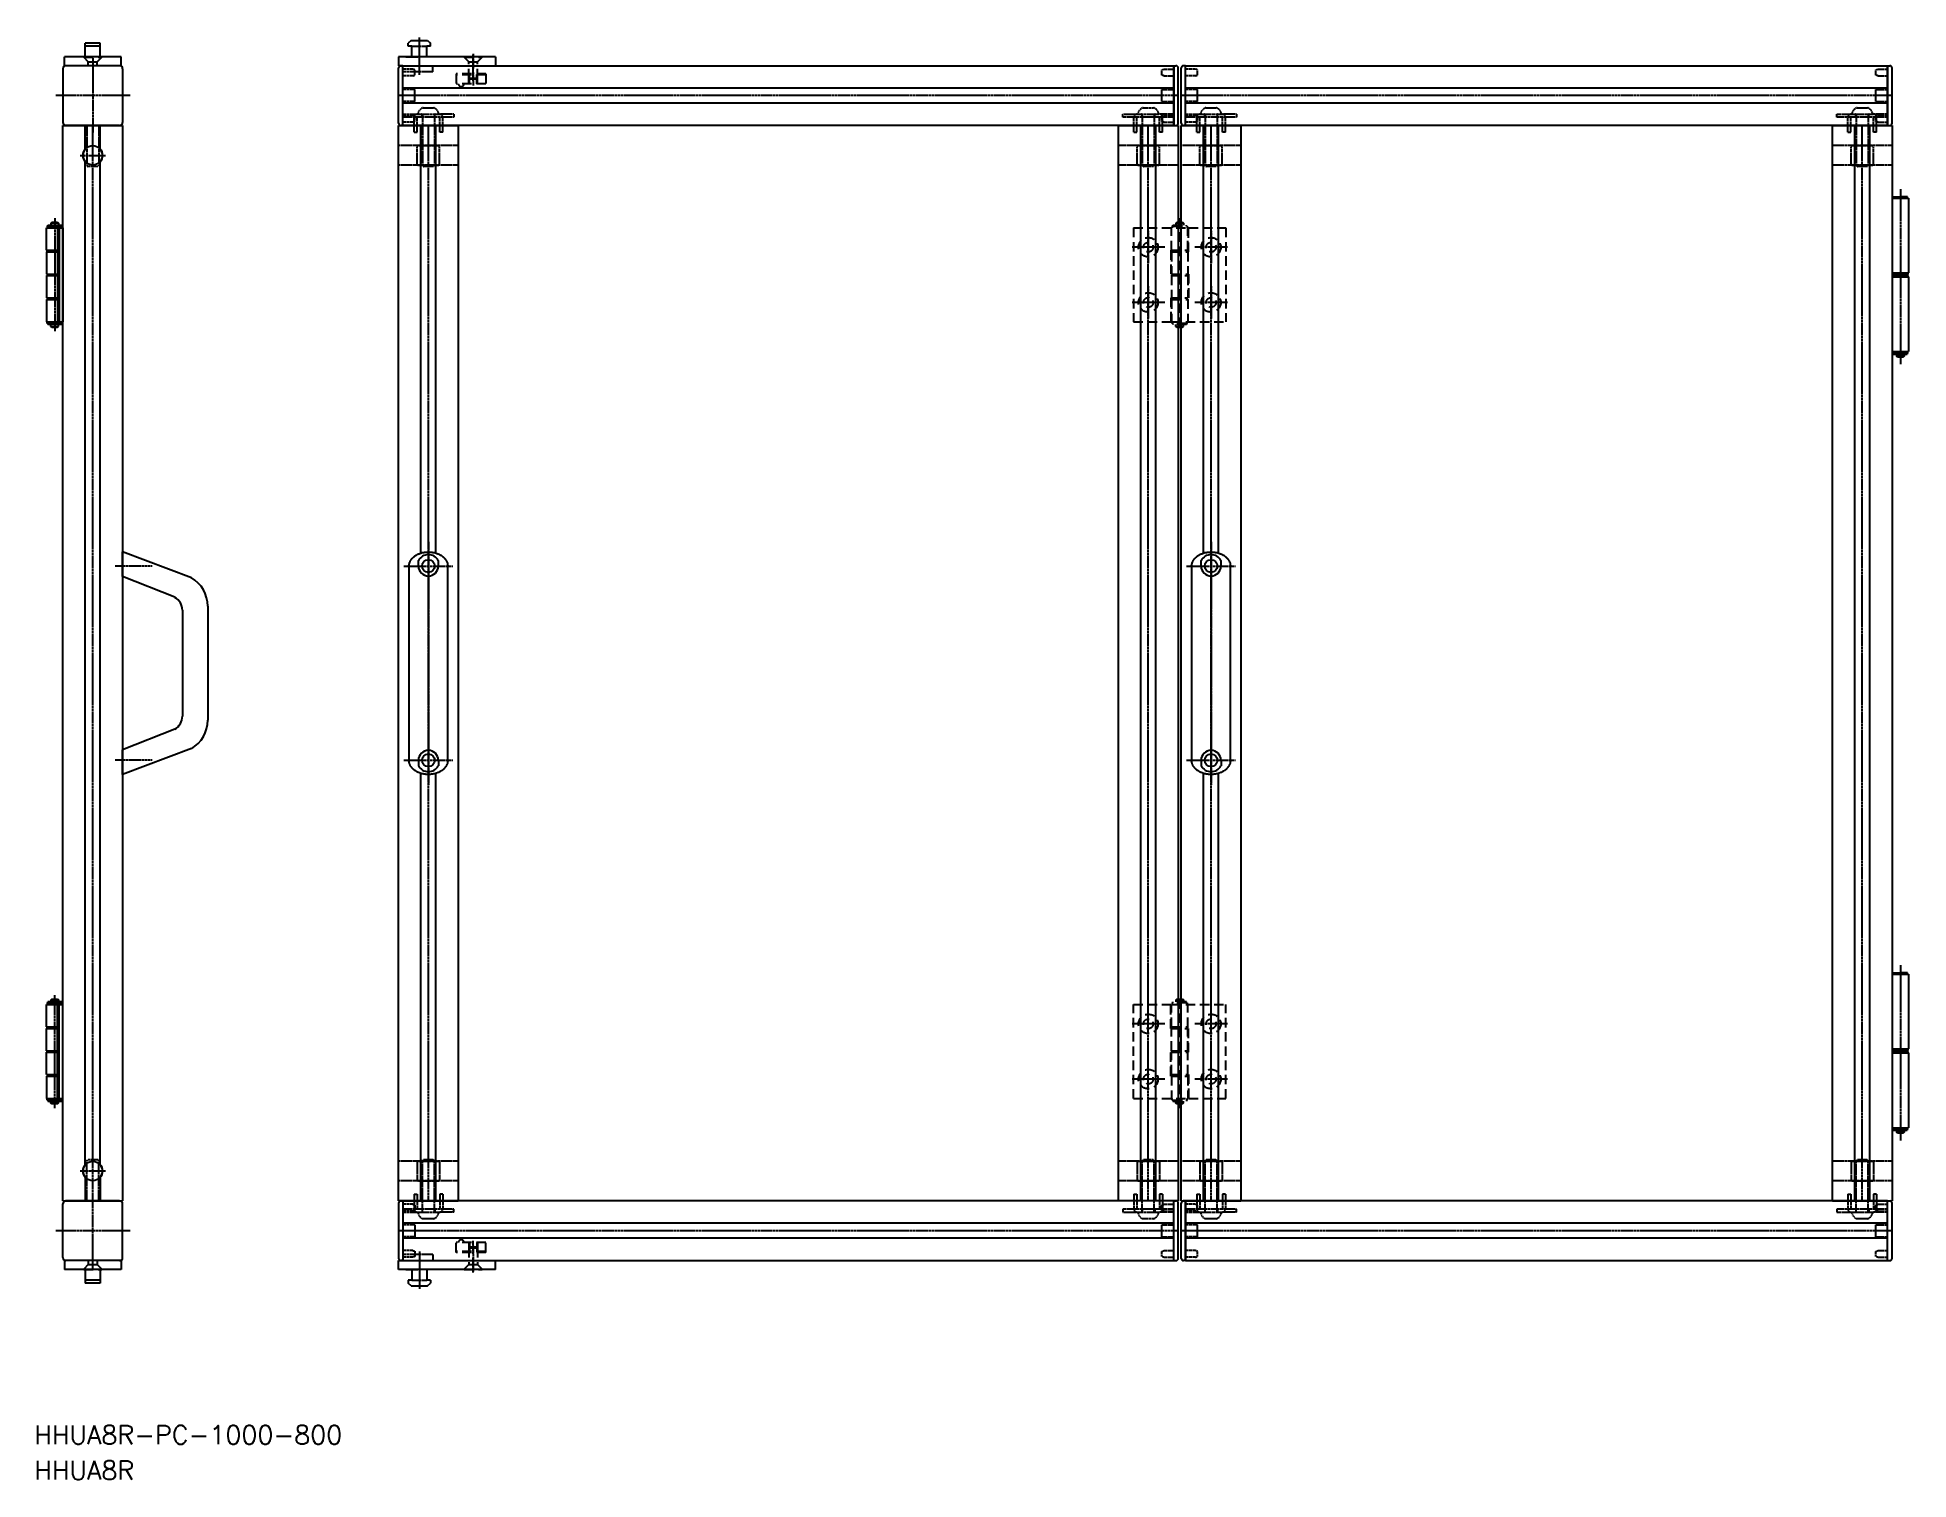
# Model space of a CAD drawing. Extents: x 15 to 1268, y 24 to 990.
import ezdxf

# ---------------------------------------------------------------- set-up
doc = ezdxf.new("R2010")
doc.units = 0
for name, pattern in [('CENTER', [2, 1.25, -0.25, 0.25, -0.25]), ('DASHED', [0.75, 0.5, -0.25]), ('HIDDEN', [9.525, 6.35, -3.175])]:
    doc.linetypes.add(name, pattern=pattern)
doc.layers.get('0').update_dxf_attribs({"linetype": 'CONTINUOUS'})
doc.layers.add('CENTER', color=1, linetype='CENTER')
doc.styles.get("Standard").update_dxf_attribs({"font": 'txt.shx', "bigfont": 'extfont2.shx'})

msp = doc.modelspace()

# ---------------------------------------------------------------- texts
at = {"color": 7, "linetype": 'CONTINUOUS'}
for s, p in [('HHUA8R-PC-1000-800', (12.6, 47.7)), ('HHUA8R', (12.6, 24))]:
    msp.add_text(s, height=12.5, dxfattribs=at).set_placement(p)

# ---------------------------------------------------------------- linework, layer by layer
at = {"color": 7, "linetype": 'CONTINUOUS'}
for p, q in [((56.8, 985.6), (46.8, 985.6)), ((46.8, 976.6), (46.8, 985.6)), ((56.8, 983.6), (46.8, 983.6)), ((56.8, 976.6), (56.8, 985.6)), ((265, 987.6), (263, 985.6)), ((263, 983.6), (263, 985.6)), ((265.5, 983.6), (263, 983.6)), ((265, 987.6), (276, 987.6)), ((265.5, 976.6), (265.5, 983.6)), ((275.5, 976.6), (275.5, 983.6)), ((278, 983.6), (275.5, 983.6)), ((276, 987.6), (278, 985.6)), ((278, 983.6), (278, 985.6)), ((31.8, 968.6), (31.8, 932.6)), ((70.8, 976.6), (32.8, 976.6)), ((32.8, 970.6), (32.8, 976.6)), ((70.8, 970.6), (32.8, 970.6)), ((69.8, 970.6), (33.8, 970.6)), ((70.8, 970.6), (70.8, 976.6)), ((71.8, 968.6), (71.8, 932.6)), ((256.5, 976.6), (256.5, 970.6)), ((321.5, 976.6), (256.5, 976.6)), ((256.5, 970.6), (321.5, 970.6)), ((256.5, 932.1), (256.5, 969.1)), ((259.5, 970.6), (258, 970.6)), ((259.5, 970.6), (775.5, 970.6)), ((259.5, 930.6), (259.5, 970.6)), ((259.5, 930.6), (259.5, 970.6)), ((261.5, 976.6), (269.5, 976.6)), ((263, 976.6), (268, 976.6)), ((321.5, 976.6), (321.5, 970.6)), ((775.5, 970.6), (775.5, 930.6)), ((775.5, 970.6), (777, 970.6)), ((775.5, 930.6), (775.5, 970.6)), ((778.5, 932.1), (778.5, 969.1)), ((780.5, 932.1), (780.5, 969.1)), ((783.5, 970.6), (782, 970.6)), ((783.5, 970.6), (1253.5, 970.6)), ((783.5, 930.6), (783.5, 970.6)), ((783.5, 930.6), (783.5, 970.6)), ((1253.5, 970.6), (1253.5, 930.6)), ((1253.5, 970.6), (1255, 970.6)), ((1253.5, 930.6), (1253.5, 970.6)), ((1256.5, 932.1), (1256.5, 969.1)), ((775.5, 955.6), (259.5, 955.6)), ((1253.5, 955.6), (783.5, 955.6)), ((775.5, 945.6), (259.5, 945.6)), ((1253.5, 945.6), (783.5, 945.6)), ((31.8, 210.6), (31.8, 930.6)), ((31.8, 930.6), (71.8, 930.6)), ((69.8, 930.6), (33.8, 930.6)), ((46.8, 914.8), (46.8, 930.6)), ((56.8, 914.8), (56.8, 930.6)), ((71.8, 930.6), (71.8, 210.6)), ((256.5, 210.6), (256.5, 930.6)), ((256.5, 930.6), (296.5, 930.6)), ((259.5, 930.6), (258, 930.6)), ((775.5, 930.6), (259.5, 930.6)), ((271.5, 644.3), (271.5, 930.6)), ((281.5, 644.3), (281.5, 930.6)), ((296.5, 930.6), (296.5, 210.6)), ((738.5, 210.6), (738.5, 930.6)), ((738.5, 930.6), (778.5, 930.6)), ((753.5, 210.6), (753.5, 930.6)), ((763.5, 210.6), (763.5, 930.6)), ((775.5, 930.6), (777, 930.6)), ((778.5, 930.6), (778.5, 210.6)), ((780.5, 210.6), (780.5, 930.6)), ((780.5, 930.6), (820.5, 930.6)), ((783.5, 930.6), (782, 930.6)), ((1253.5, 930.6), (783.5, 930.6)), ((795.5, 644.3), (795.5, 930.6)), ((805.5, 644.3), (805.5, 930.6)), ((820.5, 930.6), (820.5, 210.6)), ((1216.5, 210.6), (1216.5, 930.6)), ((1216.5, 930.6), (1256.5, 930.6)), ((1231.5, 210.6), (1231.5, 930.6)), ((1241.5, 210.6), (1241.5, 930.6)), ((1253.5, 930.6), (1255, 930.6)), ((1256.5, 930.6), (1256.5, 210.6)), ((46.8, 234.8), (46.8, 906.3)), ((56.8, 234.8), (56.8, 906.3)), ((1256.5, 881.9), (1267.5, 881.9)), ((1256.5, 881.9), (1256.5, 831.9)), ((1257.3, 881.9), (1257.3, 882.9)), ((1257.3, 882.9), (1261.9, 882.9)), ((1259.2, 882.9), (1259.2, 881.9)), ((1261.9, 881.9), (1261.9, 882.9)), ((1266.8, 882.9), (1262.1, 882.9)), ((1262.1, 881.9), (1262.1, 882.9)), ((1264.8, 882.9), (1264.8, 881.9)), ((1266.8, 881.9), (1266.8, 882.9)), ((1267.5, 881.9), (1267.5, 831.9)), ((24.3, 865.6), (23.8, 865.1)), ((28.8, 865.1), (23.8, 865.1)), ((23.8, 865.1), (23.8, 863.8)), ((28.3, 865.6), (24.3, 865.6)), ((28.3, 865.6), (28.8, 865.1)), ((28.8, 865.1), (28.8, 863.8)), ((20.8, 847.1), (20.8, 862.1)), ((20.8, 862.1), (31.8, 862.1)), ((21.3, 863.1), (31.3, 863.1)), ((21.3, 863.1), (21.3, 862.1)), ((21.8, 863.8), (30.8, 863.8)), ((21.8, 863.2), (21.8, 863.8)), ((21.8, 863.2), (30.8, 863.2)), ((28.3, 862.1), (28.3, 799.1)), ((29.3, 862.1), (29.3, 799.1)), ((30.8, 863.2), (30.8, 863.8)), ((31.3, 863.1), (31.3, 862.1)), ((31.8, 862.1), (31.8, 799.1)), ((20.8, 847.1), (28.3, 847.1)), ((20.8, 845.9), (20.8, 831.1)), ((20.8, 845.9), (28.3, 845.9)), ((21.3, 846.9), (28.3, 846.9)), ((21.3, 845.9), (21.3, 846.9)), ((20.8, 831.1), (28.3, 831.1)), ((20.8, 830.1), (20.8, 815.3)), ((20.8, 830.1), (28.3, 830.1)), ((21.3, 831.1), (21.3, 830.1)), ((1256.5, 831.9), (1267.5, 831.9)), ((1256.5, 829.2), (1256.5, 779.2)), ((1256.5, 829.2), (1267.5, 829.2)), ((1257, 831.9), (1257, 830.9)), ((1267, 830.9), (1257, 830.9)), ((1257, 830.2), (1257, 829.2)), ((1257, 830.2), (1261.9, 830.2)), ((1257.5, 830.9), (1257.5, 830.3)), ((1266.5, 830.9), (1257.5, 830.9)), ((1257.5, 830.3), (1266.5, 830.3)), ((1261.9, 831.9), (1261.9, 830.9)), ((1261.9, 830.2), (1261.9, 829.2)), ((1262.1, 831.9), (1262.1, 830.9)), ((1262.1, 830.2), (1262.1, 829.2)), ((1262.1, 830.2), (1267, 830.2)), ((1266.5, 830.9), (1266.5, 830.3)), ((1267, 831.9), (1267, 830.9)), ((1267, 830.2), (1267, 829.2)), ((1267.5, 829.2), (1267.5, 779.2)), ((20.8, 815.3), (28.3, 815.3)), ((21.3, 815.3), (21.3, 814.3)), ((20.8, 814.1), (20.8, 799.1)), ((20.8, 814.1), (28.3, 814.1)), ((21.3, 814.3), (28.3, 814.3)), ((20.8, 799.1), (31.8, 799.1)), ((21.3, 798.1), (21.3, 799.1)), ((31.3, 798.1), (21.3, 798.1)), ((30.8, 798), (21.8, 798)), ((21.8, 798), (21.8, 797.4)), ((30.8, 797.4), (21.8, 797.4)), ((23.8, 796.1), (23.8, 797.4)), ((23.8, 796.1), (28.8, 796.1)), ((24.3, 795.6), (23.8, 796.1)), ((24.3, 795.6), (28.3, 795.6)), ((28.3, 795.6), (28.8, 796.1)), ((28.8, 796.1), (28.8, 797.4)), ((30.8, 798), (30.8, 797.4)), ((31.3, 798.1), (31.3, 799.1)), ((1256.5, 779.2), (1267.5, 779.2)), ((1257.3, 779.2), (1257.3, 778.2)), ((1257.3, 778.2), (1261.9, 778.2)), ((1257.5, 778.1), (1266.5, 778.1)), ((1257.5, 778.1), (1257.5, 777.5)), ((1257.5, 777.5), (1266.5, 777.5)), ((1259.2, 778.2), (1259.2, 779.2)), ((1259.5, 777.5), (1259.5, 776.2)), ((1261.9, 779.2), (1261.9, 778.2)), ((1262.1, 779.2), (1262.1, 778.2)), ((1266.8, 778.2), (1262.1, 778.2)), ((1264.5, 777.5), (1264.5, 776.2)), ((1264.8, 778.2), (1264.8, 779.2)), ((1266.5, 778.1), (1266.5, 777.5)), ((1266.8, 779.2), (1266.8, 778.2)), ((1260, 775.7), (1259.5, 776.2)), ((1259.5, 776.2), (1264.5, 776.2)), ((1260, 775.7), (1264, 775.7)), ((1264.5, 776.2), (1264, 775.7)), ((117.8, 627.7), (71.8, 645.1)), ((71.8, 628.6), (71.8, 645.1)), ((269.9, 635.6), (269.9, 639.3)), ((283.2, 635.6), (283.2, 639.3)), ((793.9, 635.6), (793.9, 639.3)), ((807.2, 635.6), (807.2, 639.3)), ((106.8, 614.7), (71.8, 628.6)), ((263.5, 635.6), (263.5, 505.6)), ((289.5, 505.6), (289.5, 635.6)), ((787.5, 635.6), (787.5, 505.6)), ((813.5, 505.6), (813.5, 635.6)), ((111.8, 606), (111.8, 535.1)), ((128.8, 608.7), (128.8, 532.4)), ((106.8, 526.4), (71.8, 512.6)), ((117.8, 513.4), (71.8, 496.1)), ((71.8, 496.1), (71.8, 512.6)), ((269.9, 505.6), (269.9, 501.8)), ((283.2, 505.6), (283.2, 501.8)), ((793.9, 505.6), (793.9, 501.8)), ((807.2, 505.6), (807.2, 501.8)), ((271.5, 210.6), (271.5, 496.8)), ((281.5, 210.6), (281.5, 496.8)), ((795.5, 210.6), (795.5, 496.8)), ((805.5, 210.6), (805.5, 496.8)), ((1256.5, 362.3), (1267.5, 362.3)), ((1256.5, 362.3), (1256.5, 312.3)), ((1257.3, 362.3), (1257.3, 363.3)), ((1257.3, 363.3), (1261.9, 363.3)), ((1259.2, 363.3), (1259.2, 362.3)), ((1261.9, 362.3), (1261.9, 363.3)), ((1266.8, 363.3), (1262.1, 363.3)), ((1262.1, 362.3), (1262.1, 363.3)), ((1264.8, 363.3), (1264.8, 362.3)), ((1266.8, 362.3), (1266.8, 363.3)), ((1267.5, 362.3), (1267.5, 312.3)), ((20.8, 327.1), (20.8, 342.1)), ((20.8, 342.1), (31.8, 342.1)), ((31.3, 343.1), (21.3, 343.1)), ((21.3, 343.1), (21.3, 342.1)), ((30.8, 343.8), (21.8, 343.8)), ((21.8, 343.2), (21.8, 343.8)), ((30.8, 343.2), (21.8, 343.2)), ((24.3, 345.6), (23.8, 345.1)), ((23.8, 345.1), (28.8, 345.1)), ((23.8, 345.1), (23.8, 343.8)), ((24.3, 345.6), (28.3, 345.6)), ((28.3, 345.6), (28.8, 345.1)), ((28.3, 279.1), (28.3, 342.1)), ((28.8, 345.1), (28.8, 343.8)), ((29.3, 279.1), (29.3, 342.1)), ((30.8, 343.2), (30.8, 343.8)), ((31.3, 343.1), (31.3, 342.1)), ((31.8, 279.1), (31.8, 342.1)), ((20.8, 327.1), (28.3, 327.1)), ((20.8, 311.1), (20.8, 325.9)), ((20.8, 325.9), (28.3, 325.9)), ((21.3, 326.9), (28.3, 326.9)), ((21.3, 325.9), (21.3, 326.9)), ((20.8, 311.1), (28.3, 311.1)), ((20.8, 295.3), (20.8, 310.1)), ((20.8, 310.1), (28.3, 310.1)), ((21.3, 310.1), (21.3, 311.1)), ((1256.5, 312.3), (1267.5, 312.3)), ((1256.5, 309.6), (1256.5, 259.6)), ((1256.5, 309.6), (1267.5, 309.6)), ((1257, 312.3), (1257, 311.3)), ((1267, 311.3), (1257, 311.3)), ((1257, 310.6), (1257, 309.6)), ((1257, 310.6), (1261.9, 310.6)), ((1257.5, 311.3), (1257.5, 310.7)), ((1266.5, 311.3), (1257.5, 311.3)), ((1257.5, 310.7), (1266.5, 310.7)), ((1261.9, 312.3), (1261.9, 311.3)), ((1261.9, 310.6), (1261.9, 309.6)), ((1262.1, 312.3), (1262.1, 311.3)), ((1262.1, 310.6), (1262.1, 309.6)), ((1262.1, 310.6), (1267, 310.6)), ((1266.5, 311.3), (1266.5, 310.7)), ((1267, 312.3), (1267, 311.3)), ((1267, 310.6), (1267, 309.6)), ((1267.5, 309.6), (1267.5, 259.6)), ((20.8, 295.3), (28.3, 295.3)), ((20.8, 294.1), (20.8, 279.1)), ((20.8, 294.1), (28.3, 294.1)), ((21.3, 295.3), (21.3, 294.3)), ((21.3, 294.3), (28.3, 294.3)), ((20.8, 279.1), (31.8, 279.1)), ((21.3, 278.1), (21.3, 279.1)), ((21.3, 278.1), (31.3, 278.1)), ((21.8, 278), (30.8, 278)), ((21.8, 278), (21.8, 277.4)), ((21.8, 277.4), (30.8, 277.4)), ((23.8, 276.1), (23.8, 277.4)), ((24.3, 275.6), (23.8, 276.1)), ((28.8, 276.1), (23.8, 276.1)), ((28.3, 275.6), (28.8, 276.1)), ((28.8, 276.1), (28.8, 277.4)), ((30.8, 278), (30.8, 277.4)), ((31.3, 278.1), (31.3, 279.1)), ((28.3, 275.6), (24.3, 275.6)), ((1256.5, 259.6), (1267.5, 259.6)), ((1257.3, 259.6), (1257.3, 258.6)), ((1257.3, 258.6), (1261.9, 258.6)), ((1257.5, 258.5), (1266.5, 258.5)), ((1257.5, 258.5), (1257.5, 257.9)), ((1257.5, 257.9), (1266.5, 257.9)), ((1259.2, 258.6), (1259.2, 259.6)), ((1259.5, 257.9), (1259.5, 256.6)), ((1260, 256.1), (1259.5, 256.6)), ((1259.5, 256.6), (1264.5, 256.6)), ((1260, 256.1), (1264, 256.1)), ((1261.9, 259.6), (1261.9, 258.6)), ((1262.1, 259.6), (1262.1, 258.6)), ((1266.8, 258.6), (1262.1, 258.6)), ((1264.5, 256.6), (1264, 256.1)), ((1264.5, 257.9), (1264.5, 256.6)), ((1264.8, 258.6), (1264.8, 259.6)), ((1266.5, 258.5), (1266.5, 257.9)), ((1266.8, 259.6), (1266.8, 258.6)), ((46.8, 226.3), (46.8, 210.6)), ((56.8, 226.3), (56.8, 210.6)), ((31.8, 210.6), (71.8, 210.6)), ((31.8, 172.6), (31.8, 208.6)), ((69.8, 210.6), (33.8, 210.6)), ((71.8, 172.6), (71.8, 208.6)), ((775.5, 210.6), (256.5, 210.6)), ((256.5, 210.6), (296.5, 210.6)), ((256.5, 209.1), (256.5, 172.1)), ((259.5, 210.6), (258, 210.6)), ((259.5, 210.6), (259.5, 170.6)), ((259.5, 210.6), (259.5, 170.6)), ((778.5, 210.6), (738.5, 210.6)), ((775.5, 170.6), (775.5, 210.6)), ((775.5, 210.6), (777, 210.6)), ((775.5, 170.6), (775.5, 210.6)), ((778.5, 172.1), (778.5, 209.1)), ((780.5, 210.6), (820.5, 210.6)), ((780.5, 172.1), (780.5, 209.1)), ((783.5, 210.6), (782, 210.6)), ((1253.5, 210.6), (783.5, 210.6)), ((783.5, 210.6), (783.5, 170.6)), ((783.5, 170.6), (783.5, 210.6)), ((1216.5, 210.6), (1256.5, 210.6)), ((1253.5, 170.6), (1253.5, 210.6)), ((1253.5, 210.6), (1255, 210.6)), ((1253.5, 170.6), (1253.5, 210.6)), ((1256.5, 172.1), (1256.5, 209.1)), ((775.5, 195.6), (259.5, 195.6)), ((1253.5, 195.6), (783.5, 195.6)), ((775.5, 185.6), (259.5, 185.6)), ((1253.5, 185.6), (783.5, 185.6)), ((70.8, 170.6), (32.8, 170.6)), ((32.8, 170.6), (32.8, 164.6)), ((70.8, 164.6), (32.8, 164.6)), ((69.8, 170.6), (33.8, 170.6)), ((46.8, 164.6), (46.8, 155.6)), ((56.8, 164.6), (56.8, 155.6)), ((70.8, 170.6), (70.8, 164.6)), ((256.5, 170.6), (775.5, 170.6)), ((256.5, 164.6), (256.5, 170.6)), ((256.5, 170.6), (321.5, 170.6)), ((321.5, 164.6), (256.5, 164.6)), ((259.5, 170.6), (258, 170.6)), ((261.5, 164.6), (269.5, 164.6)), ((263, 164.6), (268, 164.6)), ((265.5, 164.6), (265.5, 157.6)), ((275.5, 164.6), (275.5, 157.6)), ((321.5, 164.6), (321.5, 170.6)), ((775.5, 170.6), (777, 170.6)), ((783.5, 170.6), (782, 170.6)), ((783.5, 170.6), (1253.5, 170.6)), ((1253.5, 170.6), (1255, 170.6)), ((56.8, 157.6), (46.8, 157.6)), ((56.8, 155.6), (46.8, 155.6)), ((263, 157.6), (263, 155.6)), ((265.5, 157.6), (263, 157.6)), ((265, 153.6), (263, 155.6)), ((265, 153.6), (276, 153.6)), ((278, 157.6), (275.5, 157.6)), ((276, 153.6), (278, 155.6)), ((278, 157.6), (278, 155.6))]:
    msp.add_line(p, q, dxfattribs=at)
at = {"color": 3, "linetype": 'DASHED'}
for p, q in [((265.5, 983.6), (275.5, 983.6)), ((259.5, 966.6), (259.5, 970.6)), ((266, 968.3), (259.5, 968.3)), ((279.5, 966.6), (259.5, 966.6)), ((267.5, 967.8), (266, 968.3)), ((267.5, 964.3), (267.5, 967.8)), ((279.5, 966.6), (279.5, 970.6)), ((767.5, 967.8), (769, 968.3)), ((767.5, 964.3), (767.5, 967.8)), ((769, 968.3), (775.5, 968.3)), ((790, 968.3), (783.5, 968.3)), ((791.5, 967.8), (790, 968.3)), ((791.5, 964.3), (791.5, 967.8)), ((1245.5, 967.8), (1247, 968.3)), ((1245.5, 964.3), (1245.5, 967.8)), ((1247, 968.3), (1253.5, 968.3)), ((266, 963.8), (259.5, 963.8)), ((267.5, 954.6), (259.5, 954.6)), ((266, 963.8), (267.5, 964.3)), ((267.5, 946.6), (267.5, 954.6)), ((769, 963.8), (767.5, 964.3)), ((767.5, 954.6), (775.5, 954.6)), ((767.5, 946.6), (767.5, 954.6)), ((769, 963.8), (775.5, 963.8)), ((790, 963.8), (783.5, 963.8)), ((791.5, 954.6), (783.5, 954.6)), ((790, 963.8), (791.5, 964.3)), ((791.5, 946.6), (791.5, 954.6)), ((1247, 963.8), (1245.5, 964.3)), ((1245.5, 954.6), (1253.5, 954.6)), ((1245.5, 946.6), (1245.5, 954.6)), ((1247, 963.8), (1253.5, 963.8)), ((267.5, 946.6), (259.5, 946.6)), ((273, 942.5), (280, 942.5)), ((755, 942.5), (762, 942.5)), ((767.5, 946.6), (775.5, 946.6)), ((791.5, 946.6), (783.5, 946.6)), ((797, 942.5), (804, 942.5)), ((1233, 942.5), (1240, 942.5)), ((1245.5, 946.6), (1253.5, 946.6)), ((47.8, 930.6), (47.8, 903.7)), ((55.8, 930.6), (55.8, 903.7)), ((259.5, 936.1), (259.5, 938.1)), ((259.5, 938.1), (268.9, 938.1)), ((266, 937.3), (259.5, 937.3)), ((293.5, 936.1), (259.5, 936.1)), ((266, 932.8), (259.5, 932.8)), ((267.5, 936.8), (266, 937.3)), ((266, 932.8), (267.5, 933.3)), ((266.9, 926.1), (266.9, 936.1)), ((267.5, 933.3), (267.5, 936.8)), ((268.9, 938.1), (284.1, 938.1)), ((268.9, 926.1), (268.9, 936.1)), ((269.5, 938.1), (271.9, 938.1)), ((271.9, 938.1), (281.1, 938.1)), ((272.3, 936.1), (272.3, 938.1)), ((272.5, 937.5), (272.5, 903.7)), ((280.5, 937.5), (280.5, 903.7)), ((280.8, 936.1), (280.8, 938.1)), ((281.1, 938.1), (283.5, 938.1)), ((293.5, 938.1), (284.1, 938.1)), ((284.1, 926.1), (284.1, 936.1)), ((286.1, 926.1), (286.1, 936.1)), ((293.5, 938.1), (293.5, 936.1)), ((741.5, 936.1), (741.5, 938.1)), ((741.5, 938.1), (750.9, 938.1)), ((775.5, 936.1), (741.5, 936.1)), ((748.9, 926.1), (748.9, 936.1)), ((750.9, 938.1), (766.1, 938.1)), ((750.9, 926.1), (750.9, 936.1)), ((751.5, 938.1), (753.9, 938.1)), ((753.9, 938.1), (763.1, 938.1)), ((754.3, 936.1), (754.3, 938.1)), ((754.5, 937.5), (754.5, 903.7)), ((762.5, 937.5), (762.5, 903.7)), ((762.8, 936.1), (762.8, 938.1)), ((763.1, 938.1), (765.5, 938.1)), ((775.5, 938.1), (766.1, 938.1)), ((766.1, 926.1), (766.1, 936.1)), ((767.5, 936.8), (769, 937.3)), ((767.5, 933.3), (767.5, 936.8)), ((769, 932.8), (767.5, 933.3)), ((768.1, 926.1), (768.1, 936.1)), ((769, 937.3), (775.5, 937.3)), ((769, 932.8), (775.5, 932.8)), ((775.5, 938.1), (775.5, 936.1)), ((783.5, 936.1), (783.5, 938.1)), ((783.5, 938.1), (792.9, 938.1)), ((790, 937.3), (783.5, 937.3)), ((817.5, 936.1), (783.5, 936.1)), ((790, 932.8), (783.5, 932.8)), ((791.5, 936.8), (790, 937.3)), ((790, 932.8), (791.5, 933.3)), ((790.9, 926.1), (790.9, 936.1)), ((791.5, 933.3), (791.5, 936.8)), ((792.9, 938.1), (808.1, 938.1)), ((792.9, 926.1), (792.9, 936.1)), ((793.5, 938.1), (795.9, 938.1)), ((795.9, 938.1), (805.1, 938.1)), ((796.3, 936.1), (796.3, 938.1)), ((796.5, 937.5), (796.5, 903.7)), ((804.5, 937.5), (804.5, 903.7)), ((804.8, 936.1), (804.8, 938.1)), ((805.1, 938.1), (807.5, 938.1)), ((817.5, 938.1), (808.1, 938.1)), ((808.1, 926.1), (808.1, 936.1)), ((810.1, 926.1), (810.1, 936.1)), ((817.5, 938.1), (817.5, 936.1)), ((1219.5, 936.1), (1219.5, 938.1)), ((1219.5, 938.1), (1228.9, 938.1)), ((1253.5, 936.1), (1219.5, 936.1)), ((1226.9, 926.1), (1226.9, 936.1)), ((1228.9, 938.1), (1244.1, 938.1)), ((1228.9, 926.1), (1228.9, 936.1)), ((1229.5, 938.1), (1231.9, 938.1)), ((1231.9, 938.1), (1241.1, 938.1)), ((1232.3, 936.1), (1232.3, 938.1)), ((1232.5, 937.5), (1232.5, 903.7)), ((1240.5, 937.5), (1240.5, 903.7)), ((1240.8, 936.1), (1240.8, 938.1)), ((1241.1, 938.1), (1243.5, 938.1)), ((1253.5, 938.1), (1244.1, 938.1)), ((1244.1, 926.1), (1244.1, 936.1)), ((1245.5, 936.8), (1247, 937.3)), ((1245.5, 933.3), (1245.5, 936.8)), ((1247, 932.8), (1245.5, 933.3)), ((1246.1, 926.1), (1246.1, 936.1)), ((1247, 937.3), (1253.5, 937.3)), ((1247, 932.8), (1253.5, 932.8)), ((1253.5, 938.1), (1253.5, 936.1)), ((296.5, 917.1), (256.5, 917.1)), ((266.9, 926.1), (268.9, 926.1)), ((269, 916.6), (269.5, 917.1)), ((269, 904.6), (269, 916.6)), ((269.5, 917.1), (283.5, 917.1)), ((283.5, 917.1), (284, 916.6)), ((284, 904.6), (284, 916.6)), ((286.1, 926.1), (284.1, 926.1)), ((778.5, 917.1), (738.5, 917.1)), ((748.9, 926.1), (750.9, 926.1)), ((751, 916.6), (751.5, 917.1)), ((751, 904.6), (751, 916.6)), ((751.5, 917.1), (765.5, 917.1)), ((765.5, 917.1), (766, 916.6)), ((766, 904.6), (766, 916.6)), ((768.1, 926.1), (766.1, 926.1)), ((820.5, 917.1), (780.5, 917.1)), ((790.9, 926.1), (792.9, 926.1)), ((793, 916.6), (793.5, 917.1)), ((793, 904.6), (793, 916.6)), ((793.5, 917.1), (807.5, 917.1)), ((807.5, 917.1), (808, 916.6)), ((808, 904.6), (808, 916.6)), ((810.1, 926.1), (808.1, 926.1)), ((1256.5, 917.1), (1216.5, 917.1)), ((1226.9, 926.1), (1228.9, 926.1)), ((1229, 916.6), (1229.5, 917.1)), ((1229, 904.6), (1229, 916.6)), ((1229.5, 917.1), (1243.5, 917.1)), ((1243.5, 917.1), (1244, 916.6)), ((1244, 904.6), (1244, 916.6)), ((1246.1, 926.1), (1244.1, 926.1)), ((47.8, 903.7), (48.5, 903.1)), ((55.2, 903.1), (48.5, 903.1)), ((55.8, 903.7), (55.2, 903.1)), ((296.5, 904), (256.5, 904)), ((269, 904.6), (269.5, 904.1)), ((269.5, 904.1), (283.5, 904.1)), ((272.5, 903.7), (273.2, 903.1)), ((279.8, 903.1), (273.2, 903.1)), ((280.5, 903.7), (279.8, 903.1)), ((283.5, 904.1), (284, 904.6)), ((778.5, 904), (738.5, 904)), ((751, 904.6), (751.5, 904.1)), ((751.5, 904.1), (765.5, 904.1)), ((754.5, 903.7), (755.2, 903.1)), ((761.8, 903.1), (755.2, 903.1)), ((762.5, 903.7), (761.8, 903.1)), ((765.5, 904.1), (766, 904.6)), ((820.5, 904), (780.5, 904)), ((793, 904.6), (793.5, 904.1)), ((793.5, 904.1), (807.5, 904.1)), ((796.5, 903.7), (797.2, 903.1)), ((803.8, 903.1), (797.2, 903.1)), ((804.5, 903.7), (803.8, 903.1)), ((807.5, 904.1), (808, 904.6)), ((1256.5, 904), (1216.5, 904)), ((1229, 904.6), (1229.5, 904.1)), ((1229.5, 904.1), (1243.5, 904.1)), ((1232.5, 903.7), (1233.2, 903.1)), ((1239.8, 903.1), (1233.2, 903.1)), ((1240.5, 903.7), (1239.8, 903.1)), ((1243.5, 904.1), (1244, 904.6)), ((47.8, 237.4), (48.5, 238.1)), ((55.2, 238.1), (48.5, 238.1)), ((55.8, 237.4), (55.2, 238.1)), ((272.5, 237.4), (273.2, 238.1)), ((279.8, 238.1), (273.2, 238.1)), ((280.5, 237.4), (279.8, 238.1)), ((754.5, 237.4), (755.2, 238.1)), ((761.8, 238.1), (755.2, 238.1)), ((762.5, 237.4), (761.8, 238.1)), ((796.5, 237.4), (797.2, 238.1)), ((803.8, 238.1), (797.2, 238.1)), ((804.5, 237.4), (803.8, 238.1)), ((1232.5, 237.4), (1233.2, 238.1)), ((1239.8, 238.1), (1233.2, 238.1)), ((1240.5, 237.4), (1239.8, 238.1)), ((47.8, 210.6), (47.8, 237.4)), ((55.8, 210.6), (55.8, 237.4)), ((296.5, 237.1), (256.5, 237.1)), ((269, 236.6), (269.5, 237.1)), ((269, 236.6), (269, 224.6)), ((269.5, 237.1), (283.5, 237.1)), ((272.5, 203.7), (272.5, 237.4)), ((280.5, 203.7), (280.5, 237.4)), ((283.5, 237.1), (284, 236.6)), ((284, 236.6), (284, 224.6)), ((778.5, 237.1), (738.5, 237.1)), ((751, 236.6), (751.5, 237.1)), ((751, 236.6), (751, 224.6)), ((751.5, 237.1), (765.5, 237.1)), ((754.5, 203.7), (754.5, 237.4)), ((762.5, 203.7), (762.5, 237.4)), ((765.5, 237.1), (766, 236.6)), ((766, 236.6), (766, 224.6)), ((820.5, 237.1), (780.5, 237.1)), ((793, 236.6), (793.5, 237.1)), ((793, 236.6), (793, 224.6)), ((793.5, 237.1), (807.5, 237.1)), ((796.5, 203.7), (796.5, 237.4)), ((804.5, 203.7), (804.5, 237.4)), ((807.5, 237.1), (808, 236.6)), ((808, 236.6), (808, 224.6)), ((1256.5, 237.1), (1216.5, 237.1)), ((1229, 236.6), (1229.5, 237.1)), ((1229, 236.6), (1229, 224.6)), ((1229.5, 237.1), (1243.5, 237.1)), ((1232.5, 203.7), (1232.5, 237.4)), ((1240.5, 203.7), (1240.5, 237.4)), ((1243.5, 237.1), (1244, 236.6)), ((1244, 236.6), (1244, 224.6)), ((296.5, 224), (256.5, 224)), ((266.9, 215.1), (266.9, 205.1)), ((266.9, 215.1), (268.9, 215.1)), ((268.9, 215.1), (268.9, 205.1)), ((269, 224.6), (269.5, 224.1)), ((269.5, 224.1), (283.5, 224.1)), ((283.5, 224.1), (284, 224.6)), ((284.1, 215.1), (284.1, 205.1)), ((286.1, 215.1), (284.1, 215.1)), ((286.1, 215.1), (286.1, 205.1)), ((778.5, 224), (738.5, 224)), ((748.9, 215.1), (748.9, 205.1)), ((748.9, 215.1), (750.9, 215.1)), ((750.9, 215.1), (750.9, 205.1)), ((751, 224.6), (751.5, 224.1)), ((751.5, 224.1), (765.5, 224.1)), ((765.5, 224.1), (766, 224.6)), ((766.1, 215.1), (766.1, 205.1)), ((768.1, 215.1), (766.1, 215.1)), ((768.1, 215.1), (768.1, 205.1)), ((820.5, 224), (780.5, 224)), ((790.9, 215.1), (790.9, 205.1)), ((790.9, 215.1), (792.9, 215.1)), ((792.9, 215.1), (792.9, 205.1)), ((793, 224.6), (793.5, 224.1)), ((793.5, 224.1), (807.5, 224.1)), ((807.5, 224.1), (808, 224.6)), ((808.1, 215.1), (808.1, 205.1)), ((810.1, 215.1), (808.1, 215.1)), ((810.1, 215.1), (810.1, 205.1)), ((1256.5, 224), (1216.5, 224)), ((1226.9, 215.1), (1226.9, 205.1)), ((1226.9, 215.1), (1228.9, 215.1)), ((1228.9, 215.1), (1228.9, 205.1)), ((1229, 224.6), (1229.5, 224.1)), ((1229.5, 224.1), (1243.5, 224.1)), ((1243.5, 224.1), (1244, 224.6)), ((1244.1, 215.1), (1244.1, 205.1)), ((1246.1, 215.1), (1244.1, 215.1)), ((1246.1, 215.1), (1246.1, 205.1)), ((266, 208.3), (259.5, 208.3)), ((259.5, 205.1), (259.5, 203.1)), ((293.5, 205.1), (259.5, 205.1)), ((266, 203.8), (259.5, 203.8)), ((259.5, 203.1), (268.9, 203.1)), ((266, 208.3), (267.5, 207.8)), ((267.5, 204.3), (266, 203.8)), ((267.5, 207.8), (267.5, 204.3)), ((268.9, 203.1), (284.1, 203.1)), ((269.5, 203.1), (271.9, 203.1)), ((271.9, 203.1), (281.1, 203.1)), ((272.3, 205.1), (272.3, 203.1)), ((280.8, 205.1), (280.8, 203.1)), ((281.1, 203.1), (283.5, 203.1)), ((293.5, 203.1), (284.1, 203.1)), ((293.5, 203.1), (293.5, 205.1)), ((741.5, 205.1), (741.5, 203.1)), ((775.5, 205.1), (741.5, 205.1)), ((741.5, 203.1), (750.9, 203.1)), ((750.9, 203.1), (766.1, 203.1)), ((751.5, 203.1), (753.9, 203.1)), ((753.9, 203.1), (763.1, 203.1)), ((754.3, 205.1), (754.3, 203.1)), ((762.8, 205.1), (762.8, 203.1)), ((763.1, 203.1), (765.5, 203.1)), ((775.5, 203.1), (766.1, 203.1)), ((767.5, 207.8), (769, 208.3)), ((767.5, 204.3), (767.5, 207.8)), ((769, 203.8), (767.5, 204.3)), ((769, 208.3), (775.5, 208.3)), ((769, 203.8), (775.5, 203.8)), ((775.5, 203.1), (775.5, 205.1)), ((790, 208.3), (783.5, 208.3)), ((783.5, 205.1), (783.5, 203.1)), ((817.5, 205.1), (783.5, 205.1)), ((790, 203.8), (783.5, 203.8)), ((783.5, 203.1), (792.9, 203.1)), ((791.5, 207.8), (790, 208.3)), ((790, 203.8), (791.5, 204.3)), ((791.5, 204.3), (791.5, 207.8)), ((792.9, 203.1), (808.1, 203.1)), ((793.5, 203.1), (795.9, 203.1)), ((795.9, 203.1), (805.1, 203.1)), ((796.3, 205.1), (796.3, 203.1)), ((804.8, 205.1), (804.8, 203.1)), ((805.1, 203.1), (807.5, 203.1)), ((817.5, 203.1), (808.1, 203.1)), ((817.5, 203.1), (817.5, 205.1)), ((1219.5, 205.1), (1219.5, 203.1)), ((1253.5, 205.1), (1219.5, 205.1)), ((1219.5, 203.1), (1228.9, 203.1)), ((1228.9, 203.1), (1244.1, 203.1)), ((1229.5, 203.1), (1231.9, 203.1)), ((1231.9, 203.1), (1241.1, 203.1)), ((1232.3, 205.1), (1232.3, 203.1)), ((1240.8, 205.1), (1240.8, 203.1)), ((1241.1, 203.1), (1243.5, 203.1)), ((1253.5, 203.1), (1244.1, 203.1)), ((1245.5, 207.8), (1247, 208.3)), ((1245.5, 204.3), (1245.5, 207.8)), ((1247, 203.8), (1245.5, 204.3)), ((1247, 208.3), (1253.5, 208.3)), ((1247, 203.8), (1253.5, 203.8)), ((1253.5, 203.1), (1253.5, 205.1)), ((267.5, 194.6), (259.5, 194.6)), ((267.5, 194.6), (267.5, 186.6)), ((273, 198.7), (280, 198.7)), ((755, 198.7), (762, 198.7)), ((767.5, 194.6), (775.5, 194.6)), ((767.5, 186.6), (767.5, 194.6)), ((791.5, 194.6), (783.5, 194.6)), ((791.5, 186.6), (791.5, 194.6)), ((797, 198.7), (804, 198.7)), ((1233, 198.7), (1240, 198.7)), ((1245.5, 194.6), (1253.5, 194.6)), ((1245.5, 186.6), (1245.5, 194.6)), ((267.5, 186.6), (259.5, 186.6)), ((266, 177.3), (259.5, 177.3)), ((266, 177.3), (267.5, 176.8)), ((267.5, 176.8), (267.5, 173.3)), ((767.5, 186.6), (775.5, 186.6)), ((767.5, 176.8), (769, 177.3)), ((767.5, 173.3), (767.5, 176.8)), ((769, 177.3), (775.5, 177.3)), ((791.5, 186.6), (783.5, 186.6)), ((790, 177.3), (783.5, 177.3)), ((791.5, 176.8), (790, 177.3)), ((791.5, 173.3), (791.5, 176.8)), ((1245.5, 186.6), (1253.5, 186.6)), ((1245.5, 176.8), (1247, 177.3)), ((1245.5, 173.3), (1245.5, 176.8)), ((1247, 177.3), (1253.5, 177.3)), ((259.5, 174.6), (259.5, 170.6)), ((279.5, 174.6), (259.5, 174.6)), ((266, 172.8), (259.5, 172.8)), ((267.5, 173.3), (266, 172.8)), ((279.5, 174.6), (279.5, 170.6)), ((769, 172.8), (767.5, 173.3)), ((769, 172.8), (775.5, 172.8)), ((790, 172.8), (783.5, 172.8)), ((790, 172.8), (791.5, 173.3)), ((1247, 172.8), (1245.5, 173.3)), ((1247, 172.8), (1253.5, 172.8)), ((265.5, 157.6), (275.5, 157.6))]:
    msp.add_line(p, q, dxfattribs=at)
at = {"color": 3, "linetype": 'HIDDEN'}
for p, q in [((45.8, 976.6), (45.8, 976.3)), ((45.8, 976.6), (57.8, 976.6)), ((45.8, 976.3), (57.8, 976.3)), ((48.8, 973.3), (45.8, 976.3)), ((48.8, 970.6), (48.8, 973.3)), ((48.8, 973.3), (54.8, 973.3)), ((54.8, 973.3), (57.8, 976.3)), ((54.8, 970.6), (54.8, 973.3)), ((57.8, 976.6), (57.8, 976.3)), ((295, 965.1), (295, 958.4)), ((315, 965.1), (295, 965.1)), ((300.5, 976.6), (300.5, 976.3)), ((300.5, 976.6), (312.5, 976.6)), ((300.5, 976.3), (312.5, 976.3)), ((303.5, 973.3), (300.5, 976.3)), ((303.5, 962.1), (303.5, 973.3)), ((303.5, 973.3), (309.5, 973.3)), ((303.5, 958.4), (303.5, 965.1)), ((304, 958.4), (304, 965.1)), ((309, 958.4), (309, 965.1)), ((309.5, 973.3), (312.5, 976.3)), ((309.5, 962.1), (309.5, 973.3)), ((309.5, 958.4), (309.5, 965.1)), ((312.5, 976.6), (312.5, 976.3)), ((315, 965.1), (315, 958.4)), ((315, 964.4), (295, 964.4)), ((315, 958.4), (295, 958.4)), ((309.5, 962.1), (303.5, 962.1)), ((304, 961.6), (303.5, 962.1)), ((309, 961.6), (304, 961.6)), ((309, 961.6), (309.5, 962.1)), ((777.5, 865.6), (777, 865.1)), ((782, 865.1), (777, 865.1)), ((777, 865.1), (777, 863.8)), ((781.5, 865.6), (777.5, 865.6)), ((779.5, 868.6), (779.5, 792.6)), ((781.5, 865.6), (782, 865.1)), ((782, 865.1), (782, 863.8)), ((748.5, 862.1), (748.5, 799.1)), ((748.5, 862.1), (785, 862.1)), ((774, 847.1), (774, 862.1)), ((774.5, 863.1), (784.5, 863.1)), ((774.5, 863.1), (774.5, 862.1)), ((775, 863.8), (784, 863.8)), ((775, 863.2), (775, 863.8)), ((775, 863.2), (784, 863.2)), ((784, 863.2), (784, 863.8)), ((784.5, 863.1), (784.5, 862.1)), ((785, 847.1), (785, 862.1)), ((785.5, 862.1), (810.5, 862.1)), ((785.5, 845.9), (785.5, 862.1)), ((810.5, 862.1), (810.5, 799.1)), ((773.5, 847.1), (773.5, 830.1)), ((773.5, 847.1), (785, 847.1)), ((774, 845.9), (774, 831.1)), ((774, 845.9), (785.5, 845.9)), ((774.5, 846.9), (784.5, 846.9)), ((774.5, 845.9), (774.5, 846.9)), ((784.5, 845.9), (784.5, 846.9)), ((785, 845.9), (785, 831.1)), ((773.5, 830.1), (785, 830.1)), ((774, 831.1), (785.5, 831.1)), ((774, 830.1), (774, 815.3)), ((774.5, 831.1), (774.5, 830.1)), ((784.5, 831.1), (784.5, 830.1)), ((785, 830.1), (785, 815.3)), ((785.5, 831.1), (785.5, 814.1)), ((773.5, 815.3), (773.5, 799.1)), ((773.5, 815.3), (785, 815.3)), ((774.5, 815.3), (774.5, 814.3)), ((784.5, 814.3), (784.5, 815.3)), ((774, 814.1), (774, 799.1)), ((774, 814.1), (785.5, 814.1)), ((774.5, 814.3), (784.5, 814.3)), ((785, 814.1), (785, 799.1)), ((748.5, 799.1), (773.5, 799.1)), ((774, 799.1), (810.5, 799.1)), ((774.5, 798.1), (774.5, 799.1)), ((784.5, 798.1), (774.5, 798.1)), ((784, 798), (775, 798)), ((775, 798), (775, 797.4)), ((784, 797.4), (775, 797.4)), ((777, 796.1), (777, 797.4)), ((777, 796.1), (782, 796.1)), ((777.5, 795.6), (777, 796.1)), ((777.5, 795.6), (781.5, 795.6)), ((781.5, 795.6), (782, 796.1)), ((782, 796.1), (782, 797.4)), ((784, 798), (784, 797.4)), ((784.5, 798.1), (784.5, 799.1)), ((748.5, 279.1), (748.5, 342.1)), ((748.5, 342.1), (773.5, 342.1)), ((773.5, 325.9), (773.5, 342.1)), ((774, 327.1), (774, 342.1)), ((774, 342.1), (810.5, 342.1)), ((784.5, 343.1), (774.5, 343.1)), ((774.5, 343.1), (774.5, 342.1)), ((784, 343.8), (775, 343.8)), ((775, 343.2), (775, 343.8)), ((784, 343.2), (775, 343.2)), ((777.5, 345.6), (777, 345.1)), ((777, 345.1), (782, 345.1)), ((777, 345.1), (777, 343.8)), ((777.5, 345.6), (781.5, 345.6)), ((779.5, 272.6), (779.5, 348.6)), ((781.5, 345.6), (782, 345.1)), ((782, 345.1), (782, 343.8)), ((784, 343.2), (784, 343.8)), ((784.5, 343.1), (784.5, 342.1)), ((785, 327.1), (785, 342.1)), ((810.5, 279.1), (810.5, 342.1)), ((773.5, 325.9), (785, 325.9)), ((774, 327.1), (785.5, 327.1)), ((774, 311.1), (774, 325.9)), ((774.5, 326.9), (784.5, 326.9)), ((774.5, 325.9), (774.5, 326.9)), ((784.5, 326.9), (784.5, 325.9)), ((785, 311.1), (785, 325.9)), ((785.5, 310.1), (785.5, 327.1)), ((773.5, 294.1), (773.5, 311.1)), ((773.5, 311.1), (785, 311.1)), ((774, 295.3), (774, 310.1)), ((774, 310.1), (785.5, 310.1)), ((774.5, 310.1), (774.5, 311.1)), ((784.5, 310.1), (784.5, 311.1)), ((785, 295.3), (785, 310.1)), ((773.5, 294.1), (785, 294.1)), ((774, 295.3), (785.5, 295.3)), ((774, 294.1), (774, 279.1)), ((774.5, 295.3), (774.5, 294.3)), ((774.5, 294.3), (784.5, 294.3)), ((784.5, 295.3), (784.5, 294.3)), ((785, 294.1), (785, 279.1)), ((785.5, 295.3), (785.5, 279.1)), ((748.5, 279.1), (785, 279.1)), ((774.5, 278.1), (774.5, 279.1)), ((774.5, 278.1), (784.5, 278.1)), ((775, 278), (784, 278)), ((775, 278), (775, 277.4)), ((775, 277.4), (784, 277.4)), ((777, 276.1), (777, 277.4)), ((777.5, 275.6), (777, 276.1)), ((782, 276.1), (777, 276.1)), ((781.5, 275.6), (782, 276.1)), ((782, 276.1), (782, 277.4)), ((784, 278), (784, 277.4)), ((784.5, 278.1), (784.5, 279.1)), ((785.5, 279.1), (810.5, 279.1)), ((781.5, 275.6), (777.5, 275.6)), ((295, 176.1), (295, 182.8)), ((315, 182.8), (295, 182.8)), ((315, 176.8), (295, 176.8)), ((315, 176.1), (295, 176.1)), ((303.5, 182.8), (303.5, 176.1)), ((304, 179.6), (303.5, 179)), ((303.5, 179), (303.5, 167.9)), ((309.5, 179), (303.5, 179)), ((304, 182.8), (304, 176.1)), ((309, 179.6), (304, 179.6)), ((309, 182.8), (309, 176.1)), ((309, 179.6), (309.5, 179)), ((309.5, 182.8), (309.5, 176.1)), ((309.5, 179), (309.5, 167.9)), ((315, 176.1), (315, 182.8)), ((48.8, 167.9), (45.8, 164.9)), ((45.8, 164.6), (45.8, 164.9)), ((45.8, 164.9), (57.8, 164.9)), ((45.8, 164.6), (57.8, 164.6)), ((48.8, 170.6), (48.8, 167.9)), ((48.8, 167.9), (54.8, 167.9)), ((54.8, 170.6), (54.8, 167.9)), ((54.8, 167.9), (57.8, 164.9)), ((57.8, 164.6), (57.8, 164.9)), ((303.5, 167.9), (300.5, 164.9)), ((300.5, 164.6), (300.5, 164.9)), ((300.5, 164.9), (312.5, 164.9)), ((300.5, 164.6), (312.5, 164.6)), ((303.5, 167.9), (309.5, 167.9)), ((309.5, 167.9), (312.5, 164.9)), ((312.5, 164.6), (312.5, 164.9))]:
    msp.add_line(p, q, dxfattribs=at)
at = {"color": 1, "linetype": 'CENTER'}
for p, q in [((1262, 887.9), (1262, 770.7)), ((26.3, 868.6), (26.3, 792.6)), ((1262, 368.3), (1262, 251.1)), ((26.3, 272.6), (26.3, 348.6))]:
    msp.add_line(p, q, dxfattribs=at)
at = {"color": 7, "linetype": 'CONTINUOUS'}
for points in [[(263.5, 635.6, 0), (263.5, 635.8, 0), (263.5, 636, 0), (263.5, 636.3, 0), (263.6, 636.5, 0), (263.6, 636.7, 0), (263.6, 637, 0), (263.7, 637.2, 0), (263.8, 637.4, 0), (263.8, 637.6, 0), (263.9, 637.9, 0), (264, 638.1, 0), (264.1, 638.3, 0), (264.2, 638.5, 0), (264.3, 638.8, 0), (264.4, 639, 0), (264.5, 639.2, 0), (264.6, 639.4, 0), (264.8, 639.6, 0), (264.9, 639.8, 0), (265, 640, 0), (265.2, 640.2, 0), (265.4, 640.4, 0), (265.5, 640.6, 0), (265.7, 640.8, 0), (265.9, 641, 0), (266.1, 641.2, 0), (266.3, 641.4, 0), (266.5, 641.6, 0), (266.7, 641.8, 0), (266.9, 641.9, 0), (267.1, 642.1, 0), (267.3, 642.3, 0), (267.5, 642.4, 0), (267.8, 642.6, 0), (268, 642.8, 0), (268.3, 642.9, 0), (268.5, 643, 0), (268.8, 643.2, 0), (269, 643.3, 0), (269.3, 643.5, 0), (269.6, 643.6, 0), (269.8, 643.7, 0), (270.1, 643.8, 0), (270.4, 643.9, 0), (270.7, 644, 0), (271, 644.1, 0), (271.2, 644.2, 0), (271.5, 644.3, 0), (271.8, 644.4, 0), (272.1, 644.5, 0), (272.4, 644.6, 0), (272.7, 644.6, 0), (273, 644.7, 0), (273.4, 644.8, 0), (273.7, 644.8, 0), (274, 644.9, 0), (274.3, 644.9, 0), (274.6, 645, 0), (274.9, 645, 0), (275.2, 645, 0), (275.6, 645, 0), (275.9, 645, 0), (276.2, 645.1, 0), (276.5, 645.1, 0), (276.8, 645.1, 0), (277.1, 645, 0), (277.5, 645, 0), (277.8, 645, 0), (278.1, 645, 0), (278.4, 645, 0), (278.7, 644.9, 0), (279, 644.9, 0), (279.4, 644.8, 0), (279.7, 644.8, 0), (280, 644.7, 0), (280.3, 644.6, 0), (280.6, 644.6, 0), (280.9, 644.5, 0), (281.2, 644.4, 0), (281.5, 644.3, 0), (281.8, 644.2, 0), (282.1, 644.1, 0), (282.4, 644, 0), (282.6, 643.9, 0), (282.9, 643.8, 0), (283.2, 643.7, 0), (283.5, 643.6, 0), (283.7, 643.5, 0), (284, 643.3, 0), (284.3, 643.2, 0), (284.5, 643, 0), (284.8, 642.9, 0), (285, 642.8, 0), (285.2, 642.6, 0), (285.5, 642.4, 0), (285.7, 642.3, 0), (285.9, 642.1, 0), (286.1, 641.9, 0), (286.4, 641.8, 0), (286.6, 641.6, 0), (286.8, 641.4, 0), (287, 641.2, 0), (287.1, 641, 0), (287.3, 640.8, 0), (287.5, 640.6, 0), (287.7, 640.4, 0), (287.8, 640.2, 0), (288, 640, 0), (288.1, 639.8, 0), (288.3, 639.6, 0), (288.4, 639.4, 0), (288.5, 639.2, 0), (288.6, 639, 0), (288.7, 638.8, 0), (288.9, 638.5, 0), (288.9, 638.3, 0), (289, 638.1, 0), (289.1, 637.9, 0), (289.2, 637.6, 0), (289.3, 637.4, 0), (289.3, 637.2, 0), (289.4, 637, 0), (289.4, 636.7, 0), (289.4, 636.5, 0), (289.5, 636.3, 0), (289.5, 636, 0), (289.5, 635.8, 0), (289.5, 635.6, 0)], [(787.5, 635.6, 0), (787.5, 635.8, 0), (787.5, 636, 0), (787.5, 636.3, 0), (787.6, 636.5, 0), (787.6, 636.7, 0), (787.6, 637, 0), (787.7, 637.2, 0), (787.8, 637.4, 0), (787.8, 637.6, 0), (787.9, 637.9, 0), (788, 638.1, 0), (788.1, 638.3, 0), (788.2, 638.5, 0), (788.3, 638.8, 0), (788.4, 639, 0), (788.5, 639.2, 0), (788.6, 639.4, 0), (788.8, 639.6, 0), (788.9, 639.8, 0), (789, 640, 0), (789.2, 640.2, 0), (789.4, 640.4, 0), (789.5, 640.6, 0), (789.7, 640.8, 0), (789.9, 641, 0), (790.1, 641.2, 0), (790.3, 641.4, 0), (790.5, 641.6, 0), (790.7, 641.8, 0), (790.9, 641.9, 0), (791.1, 642.1, 0), (791.3, 642.3, 0), (791.5, 642.4, 0), (791.8, 642.6, 0), (792, 642.8, 0), (792.3, 642.9, 0), (792.5, 643, 0), (792.8, 643.2, 0), (793, 643.3, 0), (793.3, 643.5, 0), (793.6, 643.6, 0), (793.8, 643.7, 0), (794.1, 643.8, 0), (794.4, 643.9, 0), (794.7, 644, 0), (794.9, 644.1, 0), (795.2, 644.2, 0), (795.5, 644.3, 0), (795.8, 644.4, 0), (796.1, 644.5, 0), (796.4, 644.6, 0), (796.7, 644.6, 0), (797, 644.7, 0), (797.3, 644.8, 0), (797.7, 644.8, 0), (798, 644.9, 0), (798.3, 644.9, 0), (798.6, 645, 0), (798.9, 645, 0), (799.2, 645, 0), (799.6, 645, 0), (799.9, 645, 0), (800.2, 645.1, 0), (800.5, 645.1, 0), (800.8, 645.1, 0), (801.1, 645, 0), (801.5, 645, 0), (801.8, 645, 0), (802.1, 645, 0), (802.4, 645, 0), (802.7, 644.9, 0), (803, 644.9, 0), (803.4, 644.8, 0), (803.7, 644.8, 0), (804, 644.7, 0), (804.3, 644.6, 0), (804.6, 644.6, 0), (804.9, 644.5, 0), (805.2, 644.4, 0), (805.5, 644.3, 0), (805.8, 644.2, 0), (806.1, 644.1, 0), (806.4, 644, 0), (806.6, 643.9, 0), (806.9, 643.8, 0), (807.2, 643.7, 0), (807.5, 643.6, 0), (807.7, 643.5, 0), (808, 643.3, 0), (808.3, 643.2, 0), (808.5, 643, 0), (808.8, 642.9, 0), (809, 642.8, 0), (809.2, 642.6, 0), (809.5, 642.4, 0), (809.7, 642.3, 0), (809.9, 642.1, 0), (810.1, 641.9, 0), (810.4, 641.8, 0), (810.6, 641.6, 0), (810.8, 641.4, 0), (810.9, 641.2, 0), (811.1, 641, 0), (811.3, 640.8, 0), (811.5, 640.6, 0), (811.7, 640.4, 0), (811.8, 640.2, 0), (812, 640, 0), (812.1, 639.8, 0), (812.3, 639.6, 0), (812.4, 639.4, 0), (812.5, 639.2, 0), (812.6, 639, 0), (812.7, 638.8, 0), (812.9, 638.5, 0), (812.9, 638.3, 0), (813, 638.1, 0), (813.1, 637.9, 0), (813.2, 637.6, 0), (813.3, 637.4, 0), (813.3, 637.2, 0), (813.4, 637, 0), (813.4, 636.7, 0), (813.4, 636.5, 0), (813.5, 636.3, 0), (813.5, 636, 0), (813.5, 635.8, 0), (813.5, 635.6, 0)], [(289.5, 505.6, 0), (289.5, 505.3, 0), (289.5, 505.1, 0), (289.5, 504.9, 0), (289.4, 504.6, 0), (289.4, 504.4, 0), (289.4, 504.2, 0), (289.3, 503.9, 0), (289.3, 503.7, 0), (289.2, 503.5, 0), (289.1, 503.2, 0), (289, 503, 0), (288.9, 502.8, 0), (288.9, 502.6, 0), (288.7, 502.4, 0), (288.6, 502.1, 0), (288.5, 501.9, 0), (288.4, 501.7, 0), (288.3, 501.5, 0), (288.1, 501.3, 0), (288, 501.1, 0), (287.8, 500.9, 0), (287.7, 500.7, 0), (287.5, 500.5, 0), (287.3, 500.3, 0), (287.1, 500.1, 0), (287, 499.9, 0), (286.8, 499.7, 0), (286.6, 499.5, 0), (286.4, 499.4, 0), (286.1, 499.2, 0), (285.9, 499, 0), (285.7, 498.8, 0), (285.5, 498.7, 0), (285.2, 498.5, 0), (285, 498.4, 0), (284.8, 498.2, 0), (284.5, 498.1, 0), (284.3, 497.9, 0), (284, 497.8, 0), (283.7, 497.7, 0), (283.5, 497.5, 0), (283.2, 497.4, 0), (282.9, 497.3, 0), (282.6, 497.2, 0), (282.4, 497.1, 0), (282.1, 497, 0), (281.8, 496.9, 0), (281.5, 496.8, 0), (281.2, 496.7, 0), (280.9, 496.6, 0), (280.6, 496.5, 0), (280.3, 496.5, 0), (280, 496.4, 0), (279.7, 496.3, 0), (279.4, 496.3, 0), (279, 496.2, 0), (278.7, 496.2, 0), (278.4, 496.2, 0), (278.1, 496.1, 0), (277.8, 496.1, 0), (277.5, 496.1, 0), (277.1, 496.1, 0), (276.8, 496.1, 0), (276.5, 496.1, 0), (276.2, 496.1, 0), (275.9, 496.1, 0), (275.6, 496.1, 0), (275.2, 496.1, 0), (274.9, 496.1, 0), (274.6, 496.2, 0), (274.3, 496.2, 0), (274, 496.2, 0), (273.7, 496.3, 0), (273.4, 496.3, 0), (273, 496.4, 0), (272.7, 496.5, 0), (272.4, 496.5, 0), (272.1, 496.6, 0), (271.8, 496.7, 0), (271.5, 496.8, 0), (271.2, 496.9, 0), (271, 497, 0), (270.7, 497.1, 0), (270.4, 497.2, 0), (270.1, 497.3, 0), (269.8, 497.4, 0), (269.6, 497.5, 0), (269.3, 497.7, 0), (269, 497.8, 0), (268.8, 497.9, 0), (268.5, 498.1, 0), (268.3, 498.2, 0), (268, 498.4, 0), (267.8, 498.5, 0), (267.5, 498.7, 0), (267.3, 498.8, 0), (267.1, 499, 0), (266.9, 499.2, 0), (266.7, 499.4, 0), (266.5, 499.5, 0), (266.3, 499.7, 0), (266.1, 499.9, 0), (265.9, 500.1, 0), (265.7, 500.3, 0), (265.5, 500.5, 0), (265.4, 500.7, 0), (265.2, 500.9, 0), (265, 501.1, 0), (264.9, 501.3, 0), (264.8, 501.5, 0), (264.6, 501.7, 0), (264.5, 501.9, 0), (264.4, 502.1, 0), (264.3, 502.4, 0), (264.2, 502.6, 0), (264.1, 502.8, 0), (264, 503, 0), (263.9, 503.2, 0), (263.8, 503.5, 0), (263.8, 503.7, 0), (263.7, 503.9, 0), (263.6, 504.2, 0), (263.6, 504.4, 0), (263.6, 504.6, 0), (263.5, 504.9, 0), (263.5, 505.1, 0), (263.5, 505.3, 0), (263.5, 505.6, 0)], [(813.5, 505.6, 0), (813.5, 505.3, 0), (813.5, 505.1, 0), (813.5, 504.9, 0), (813.4, 504.6, 0), (813.4, 504.4, 0), (813.4, 504.2, 0), (813.3, 503.9, 0), (813.3, 503.7, 0), (813.2, 503.5, 0), (813.1, 503.2, 0), (813, 503, 0), (812.9, 502.8, 0), (812.9, 502.6, 0), (812.7, 502.4, 0), (812.6, 502.1, 0), (812.5, 501.9, 0), (812.4, 501.7, 0), (812.3, 501.5, 0), (812.1, 501.3, 0), (812, 501.1, 0), (811.8, 500.9, 0), (811.7, 500.7, 0), (811.5, 500.5, 0), (811.3, 500.3, 0), (811.1, 500.1, 0), (810.9, 499.9, 0), (810.8, 499.7, 0), (810.6, 499.5, 0), (810.4, 499.4, 0), (810.1, 499.2, 0), (809.9, 499, 0), (809.7, 498.8, 0), (809.5, 498.7, 0), (809.2, 498.5, 0), (809, 498.4, 0), (808.8, 498.2, 0), (808.5, 498.1, 0), (808.3, 497.9, 0), (808, 497.8, 0), (807.7, 497.7, 0), (807.5, 497.5, 0), (807.2, 497.4, 0), (806.9, 497.3, 0), (806.6, 497.2, 0), (806.4, 497.1, 0), (806.1, 497, 0), (805.8, 496.9, 0), (805.5, 496.8, 0), (805.2, 496.7, 0), (804.9, 496.6, 0), (804.6, 496.5, 0), (804.3, 496.5, 0), (804, 496.4, 0), (803.7, 496.3, 0), (803.4, 496.3, 0), (803, 496.2, 0), (802.7, 496.2, 0), (802.4, 496.2, 0), (802.1, 496.1, 0), (801.8, 496.1, 0), (801.5, 496.1, 0), (801.1, 496.1, 0), (800.8, 496.1, 0), (800.5, 496.1, 0), (800.2, 496.1, 0), (799.9, 496.1, 0), (799.6, 496.1, 0), (799.2, 496.1, 0), (798.9, 496.1, 0), (798.6, 496.2, 0), (798.3, 496.2, 0), (798, 496.2, 0), (797.7, 496.3, 0), (797.3, 496.3, 0), (797, 496.4, 0), (796.7, 496.5, 0), (796.4, 496.5, 0), (796.1, 496.6, 0), (795.8, 496.7, 0), (795.5, 496.8, 0), (795.2, 496.9, 0), (794.9, 497, 0), (794.7, 497.1, 0), (794.4, 497.2, 0), (794.1, 497.3, 0), (793.8, 497.4, 0), (793.6, 497.5, 0), (793.3, 497.7, 0), (793, 497.8, 0), (792.8, 497.9, 0), (792.5, 498.1, 0), (792.3, 498.2, 0), (792, 498.4, 0), (791.8, 498.5, 0), (791.5, 498.7, 0), (791.3, 498.8, 0), (791.1, 499, 0), (790.9, 499.2, 0), (790.7, 499.4, 0), (790.5, 499.5, 0), (790.3, 499.7, 0), (790.1, 499.9, 0), (789.9, 500.1, 0), (789.7, 500.3, 0), (789.5, 500.5, 0), (789.4, 500.7, 0), (789.2, 500.9, 0), (789, 501.1, 0), (788.9, 501.3, 0), (788.8, 501.5, 0), (788.6, 501.7, 0), (788.5, 501.9, 0), (788.4, 502.1, 0), (788.3, 502.4, 0), (788.2, 502.6, 0), (788.1, 502.8, 0), (788, 503, 0), (787.9, 503.2, 0), (787.8, 503.5, 0), (787.8, 503.7, 0), (787.7, 503.9, 0), (787.6, 504.2, 0), (787.6, 504.4, 0), (787.6, 504.6, 0), (787.5, 504.9, 0), (787.5, 505.1, 0), (787.5, 505.3, 0), (787.5, 505.6, 0)]]:
    msp.add_polyline3d(points, dxfattribs=at)
for centre, radius in [((51.8, 910.6), 6.5), ((276.5, 635.6), 4.25), ((800.5, 635.6), 4.25), ((276.5, 505.6), 4.25), ((800.5, 505.6), 4.25), ((51.8, 230.6), 6.5)]:
    msp.add_circle(centre, radius, dxfattribs=at)
at = {"color": 3, "linetype": 'HIDDEN'}
for centre, radius in [((758.5, 849.1), 6.5), ((758.5, 849.1), 3.25), ((800.5, 849.1), 6.5), ((800.5, 849.1), 3.25), ((758.5, 812.1), 6.5), ((758.5, 812.1), 3.25), ((800.5, 812.1), 6.5), ((800.5, 812.1), 3.25), ((758.5, 329.1), 6.5), ((758.5, 329.1), 3.25), ((800.5, 329.1), 6.5), ((800.5, 329.1), 3.25), ((758.5, 292.1), 6.5), ((758.5, 292.1), 3.25), ((800.5, 292.1), 6.5), ((800.5, 292.1), 3.25)]:
    msp.add_circle(centre, radius, dxfattribs=at)
at = {"color": 7, "linetype": 'CONTINUOUS'}
for centre, radius, start, end in [((33.8, 968.6), 2, 90, 180), ((69.8, 968.6), 2, 0, 90), ((258, 969.1), 1.5, 90, 180), ((777, 969.1), 1.5, 0, 90), ((782, 969.1), 1.5, 90, 180), ((1255, 969.1), 1.5, 0, 90), ((33.8, 932.6), 2, 180, 270), ((69.8, 932.6), 2, 270, 0), ((258, 932.1), 1.5, 180, 270), ((777, 932.1), 1.5, 270, 0), ((782, 932.1), 1.5, 180, 270), ((1255, 932.1), 1.5, 270, 0), ((51.8, 910.6), 6.55, 139.7612, 220.2388), ((51.8, 910.6), 6.55, 319.7612, 40.2388), ((276.5, 635.6), 7.62, 29.1898, 150.8102), ((800.5, 635.6), 7.62, 29.1898, 150.8102), ((106.8, 608.7), 22, 0, 60), ((276.5, 635.6), 6.65, 180, 0), ((800.5, 635.6), 6.65, 180, 0), ((101.8, 606), 10, 0, 60), ((101.8, 535.1), 10, 300, 0), ((106.8, 532.4), 22, 300, 0), ((276.5, 505.6), 6.65, 0, 180), ((276.5, 505.6), 7.62, 209.1898, 330.8102), ((800.5, 505.6), 6.65, 0, 180), ((800.5, 505.6), 7.62, 209.1898, 330.8102), ((51.8, 230.6), 6.55, 139.7612, 220.2388), ((51.8, 230.6), 6.55, 319.7612, 40.2388), ((33.8, 208.6), 2, 90, 180), ((69.8, 208.6), 2, 0, 90), ((258, 209.1), 1.5, 90, 180), ((777, 209.1), 1.5, 0, 90), ((782, 209.1), 1.5, 90, 180), ((1255, 209.1), 1.5, 0, 90), ((33.8, 172.6), 2, 180, 270), ((69.8, 172.6), 2, 270, 0), ((258, 172.1), 1.5, 180, 270), ((777, 172.1), 1.5, 270, 0), ((782, 172.1), 1.5, 180, 270), ((1255, 172.1), 1.5, 270, 0)]:
    msp.add_arc(centre, radius, start, end, dxfattribs=at)
at = {"color": 3, "linetype": 'HIDDEN'}
for centre, start, end in [((298.5, 958.7), 188.6269, 351.3731), ((298.5, 182.5), 8.6269, 171.3731)]:
    msp.add_arc(centre, 2, start, end, dxfattribs=at)
at = {"color": 3, "linetype": 'DASHED'}
for centre, radius, start, end in [((274.5, 937.7), 5, 107.2893, 175.7093), ((278.5, 937.7), 5, 4.2907, 72.7107), ((756.5, 937.7), 5, 107.2893, 175.7093), ((760.5, 937.7), 5, 4.2907, 72.7107), ((798.5, 937.7), 5, 107.2893, 175.7093), ((802.5, 937.7), 5, 4.2907, 72.7107), ((1234.5, 937.7), 5, 107.2893, 175.7093), ((1238.5, 937.7), 5, 4.2907, 72.7107), ((268.9, 936.1), 2, 90, 180), ((271.9, 937.5), 0.6, 0, 90), ((281.1, 937.5), 0.6, 90, 180), ((284.1, 936.1), 2, 0, 90), ((750.9, 936.1), 2, 90, 180), ((753.9, 937.5), 0.6, 0, 90), ((763.1, 937.5), 0.6, 90, 180), ((766.1, 936.1), 2, 0, 90), ((792.9, 936.1), 2, 90, 180), ((795.9, 937.5), 0.6, 0, 90), ((805.1, 937.5), 0.6, 90, 180), ((808.1, 936.1), 2, 0, 90), ((1228.9, 936.1), 2, 90, 180), ((1231.9, 937.5), 0.6, 0, 90), ((1241.1, 937.5), 0.6, 90, 180), ((1244.1, 936.1), 2, 0, 90), ((268.9, 205.1), 2, 180, 270), ((274.5, 203.4), 5, 184.2907, 252.7107), ((271.9, 203.7), 0.6, 270, 0), ((278.5, 203.4), 5, 287.2893, 355.7093), ((281.1, 203.7), 0.6, 180, 270), ((284.1, 205.1), 2, 270, 0), ((750.9, 205.1), 2, 180, 270), ((756.5, 203.4), 5, 184.2907, 252.7107), ((753.9, 203.7), 0.6, 270, 0), ((760.5, 203.4), 5, 287.2893, 355.7093), ((763.1, 203.7), 0.6, 180, 270), ((766.1, 205.1), 2, 270, 0), ((792.9, 205.1), 2, 180, 270), ((798.5, 203.4), 5, 184.2907, 252.7107), ((795.9, 203.7), 0.6, 270, 0), ((802.5, 203.4), 5, 287.2893, 355.7093), ((805.1, 203.7), 0.6, 180, 270), ((808.1, 205.1), 2, 270, 0), ((1228.9, 205.1), 2, 180, 270), ((1234.5, 203.4), 5, 184.2907, 252.7107), ((1231.9, 203.7), 0.6, 270, 0), ((1238.5, 203.4), 5, 287.2893, 355.7093), ((1241.1, 203.7), 0.6, 180, 270), ((1244.1, 205.1), 2, 270, 0)]:
    msp.add_arc(centre, radius, start, end, dxfattribs=at)
at = {"layer": 'CENTER', "color": 1, "linetype": 'CENTER'}
for p, q in [((270.5, 964.6), (270.5, 989.6)), ((306.5, 978.6), (306.5, 968.6)), ((306.5, 960.6), (306.5, 978.1)), ((51.8, 975.6), (51.8, 925.6)), ((306.5, 966.1), (306.5, 957.4)), ((76.8, 950.6), (26.8, 950.6)), ((778.5, 950.6), (256.5, 950.6)), ((1256.5, 950.6), (780.5, 950.6)), ((51.8, 210.6), (51.8, 930.6)), ((276.5, 210.6), (276.5, 930.6)), ((758.5, 210.6), (758.5, 930.6)), ((800.5, 210.6), (800.5, 930.6)), ((1236.5, 210.6), (1236.5, 930.6)), ((43.3, 910.6), (60.4, 910.6)), ((758.5, 860.1), (758.5, 838.1)), ((800.5, 860.1), (800.5, 838.1)), ((769.5, 849.1), (747.5, 849.1)), ((811.5, 849.1), (789.5, 849.1)), ((758.5, 823.1), (758.5, 801.1)), ((800.5, 823.1), (800.5, 801.1)), ((769.5, 812.1), (747.5, 812.1)), ((811.5, 812.1), (789.5, 812.1)), ((276.5, 651.9), (276.5, 489.2)), ((800.5, 651.9), (800.5, 489.2)), ((91.6, 635.6), (66.8, 635.6)), ((260.1, 635.6), (292.9, 635.6)), ((784.1, 635.6), (816.9, 635.6)), ((91.6, 505.6), (66.8, 505.6)), ((260.1, 505.6), (292.9, 505.6)), ((784.1, 505.6), (816.9, 505.6)), ((758.5, 318.1), (758.5, 340.1)), ((800.5, 318.1), (800.5, 340.1)), ((769.5, 329.1), (747.5, 329.1)), ((811.5, 329.1), (789.5, 329.1)), ((758.5, 281.1), (758.5, 303.1)), ((800.5, 281.1), (800.5, 303.1)), ((769.5, 292.1), (747.5, 292.1)), ((811.5, 292.1), (789.5, 292.1)), ((43.3, 230.6), (60.4, 230.6)), ((51.8, 165.6), (51.8, 215.6)), ((76.8, 190.6), (26.8, 190.6)), ((778.5, 190.6), (256.5, 190.6)), ((1256.5, 190.6), (780.5, 190.6)), ((270.5, 176.6), (270.5, 151.6)), ((306.5, 175.1), (306.5, 183.8)), ((306.5, 180.5), (306.5, 163.1)), ((306.5, 162.6), (306.5, 172.6))]:
    msp.add_line(p, q, dxfattribs=at)

msp.set_redraw_order([(e.dxf.handle, doc.entitydb.next_handle()) for e in msp.query("TEXT MTEXT ATTDEF DIMENSION ARC_DIMENSION")])  # texts and dimensions are drawn at this point

doc.saveas('drawing.dxf')
